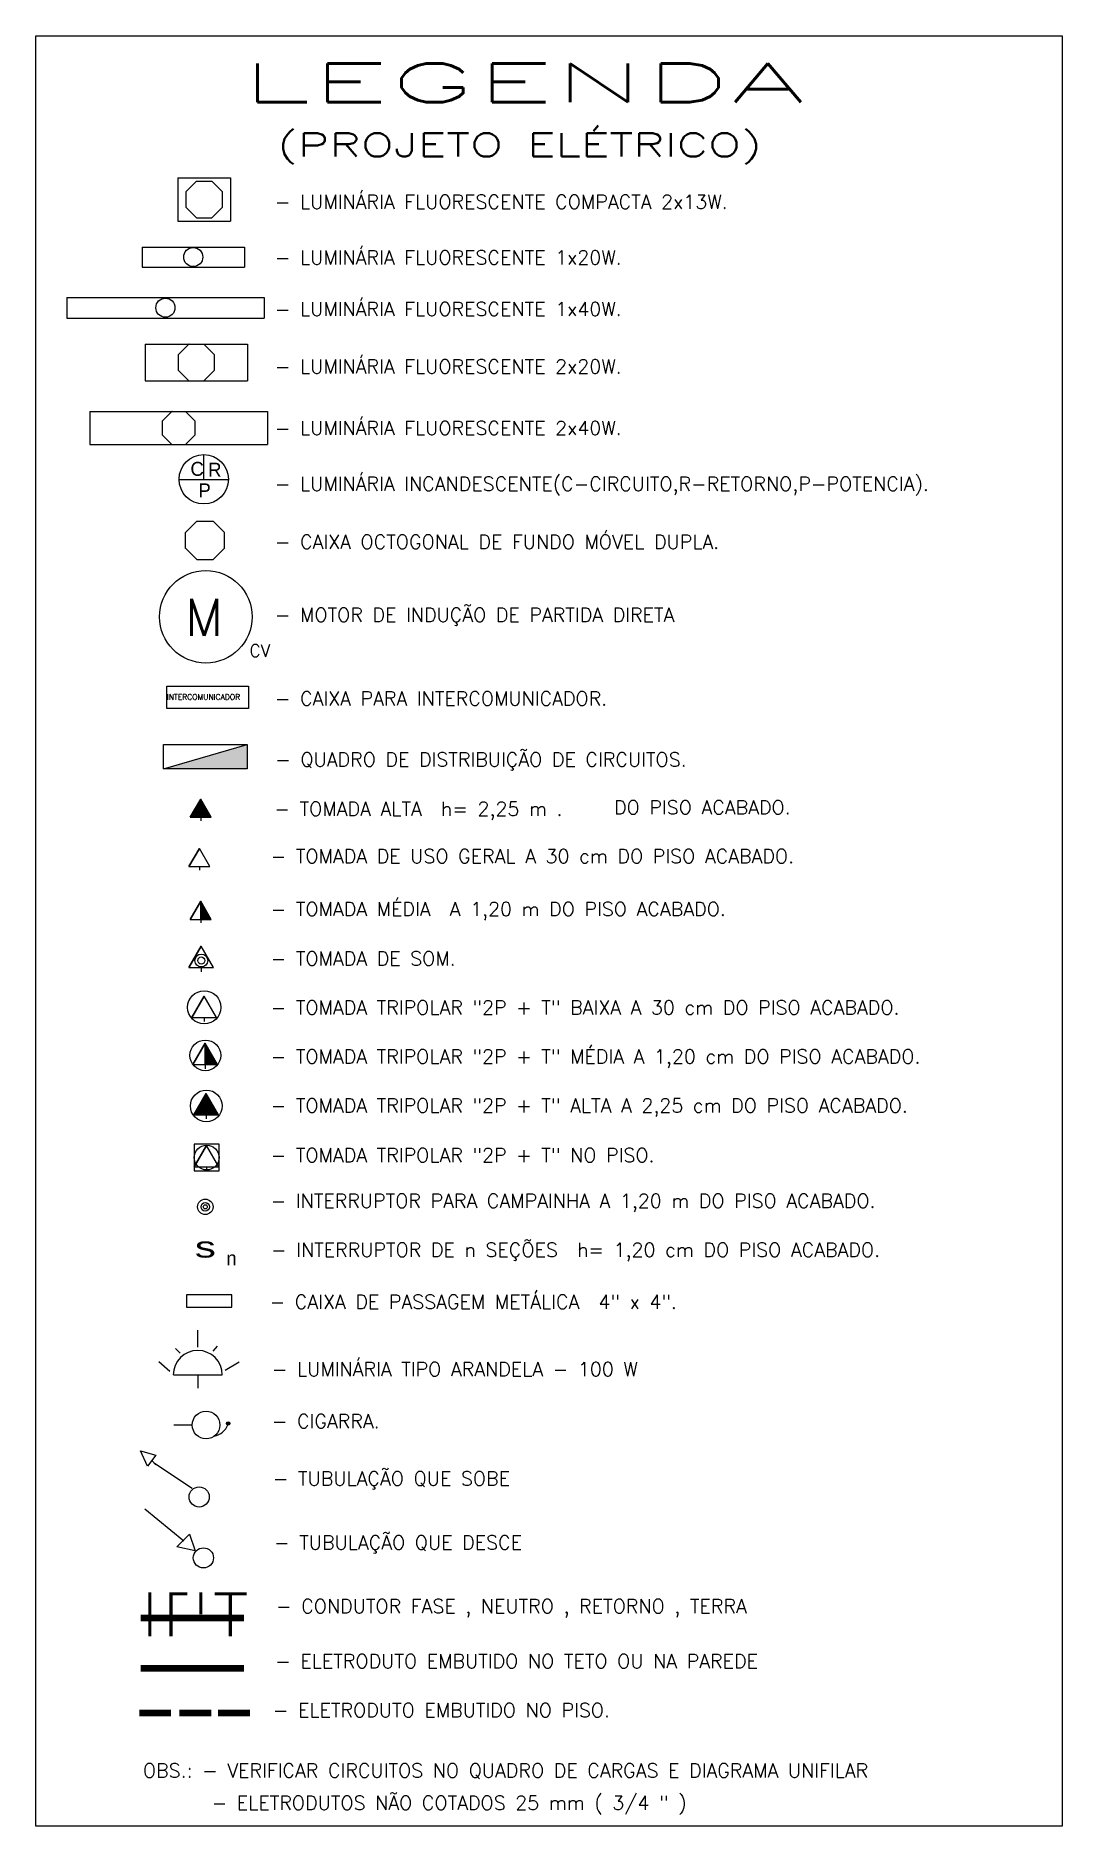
# Model space of a CAD drawing. Header units: centimetres. Extents: x -31425 to 547589, y -58792 to 172981.
# Drawn here: x -31386 to -18900, y 135853 to 157639 of the extents above; entities that cross this region are included whole.
import ezdxf

# ---------------------------------------------------------------- set-up
doc = ezdxf.new("R2010")
doc.units = ezdxf.units.CM
doc.linetypes.add('DASHED2', pattern=[9.525, 6.35, -3.175])
doc.linetypes.add('HIDDEN', pattern=[9.525, 6.35, -3.175])
doc.layers.get('0').update_dxf_attribs({"color": 4})
for name, color, linetype in [('Legenda_projeto_eletrico|CIRCUITOS', 7, 'Continuous'), ('Legenda_projeto_eletrico|ILUMINACAO', 1, 'Continuous'), ('Legenda_projeto_eletrico|LEGENDAS', 7, 'Continuous'), ('Legenda_projeto_eletrico|MOTORES', 1, 'Continuous'), ('Legenda_projeto_eletrico|QUADROS', 1, 'Continuous'), ('Legenda_projeto_eletrico|TOMADAS', 1, 'Continuous'), ('Legenda_projeto_eletrico|TUB-ELETRICA', 5, 'Continuous')]:
    doc.layers.add(name, color=color, linetype=linetype)
doc.styles.add('ROMANS', font='romans.shx', dxfattribs={"width": 1.5})
doc.styles.add('TXT', font='txt')

msp = doc.modelspace()

# ---------------------------------------------------------------- texts
at = {"layer": 'Legenda_projeto_eletrico|LEGENDAS', "color": 7, "style": 'ROMANS'}
for s, height, width, p in [('LEGENDA', 467.5, 2.5, (-28890.82, 156832.674)), ('(PROJETO ELÉTRICO)', 283.305, 1.5, (-28451.913, 156169.674))]:
    msp.add_text(s, height=height, dxfattribs=dict(at, width=width)).set_placement(p)
at = {"layer": 'Legenda_projeto_eletrico|LEGENDAS', "color": 7, "linetype": 'HIDDEN', "style": 'ROMANS'}
for s, p in [('- LUMINÁRIA FLUORESCENTE COMPACTA 2x13W.', (-28478.21, 155534.34)), ('- LUMINÁRIA FLUORESCENTE 1x20W.', (-28478.21, 154857.641)), ('- LUMINÁRIA FLUORESCENTE 1x40W.', (-28478.21, 154229.278)), ('- LUMINÁRIA FLUORESCENTE 2x20W.', (-28478.21, 153528.411)), ('- LUMINÁRIA FLUORESCENTE 2x40W.', (-28478.21, 152781.321)), ('- LUMINÁRIA INCANDESCENTE(C-CIRCUITO,R-RETORNO,P-POTENCIA).', (-28478.21, 152102.477)), ('- CAIXA OCTOGONAL DE FUNDO MÓVEL DUPLA.', (-28478.21, 151397.082)), ('- MOTOR DE INDUÇÃO DE PARTIDA DIRETA', (-28478.21, 150508.612)), ('- CAIXA PARA INTERCOMUNICADOR.', (-28478.21, 149491.545)), ('DO PISO ACABADO.', (-24352.234, 148165.604)), ('- INTERRUPTOR DE n SEÇÕES  h= 1,20 cm DO PISO ACABADO.', (-28525.138, 142781.043)), ('- ELETRODUTO EMBUTIDO NO PISO.', (-28502.61, 137180.205)), ('OBS.: - VERIFICAR CIRCUITOS NO QUADRO DE CARGAS E DIAGRAMA UNIFILAR', (-30083.624, 136444.689)), ('- ELETRODUTOS NÃO COTADOS 25 mm ( 3/4 " )', (-29247.541, 136053.689))]:
    msp.add_text(s, height=170, dxfattribs=at).set_placement(p)
at = {"layer": 'Legenda_projeto_eletrico|LEGENDAS', "color": 1, "linetype": 'HIDDEN', "style": 'TXT'}
for s, p in [('C', (-29505.24, 152284.226)), ('R', (-29291.275, 152273.535)), ('P', (-29408.956, 152022.294)), ('n', (-29069.138, 142679.043))]:
    msp.add_text(s, height=170, dxfattribs=at).set_placement(p)
at = {"layer": 'Legenda_projeto_eletrico|LEGENDAS', "color": 1, "style": 'ROMANS'}
msp.add_text('INTERCOMUNICADOR', height=67.5, dxfattribs=at).set_placement((-29792.428, 149560.49))
at = {"layer": 'Legenda_projeto_eletrico|LEGENDAS', "color": 7, "style": 'ROMANS'}
for s, p in [('- QUADRO DE DISTRIBUIÇÃO DE CIRCUITOS.', (-28473.531, 148748.956)), ('- TOMADA ALTA  h= 2,25 m .', (-28483.234, 148148.604)), ('- TOMADA DE USO GERAL A 30 cm DO PISO ACABADO.', (-28529.343, 147572.567)), ('- TOMADA MÉDIA  A 1,20 m DO PISO ACABADO.', (-28529.343, 146928.529)), ('- TOMADA DE SOM.', (-28529.343, 146325.109)), ('- TOMADA TRIPOLAR "2P + T" BAIXA A 30 cm DO PISO ACABADO.', (-28529.343, 145728.369)), ('- TOMADA TRIPOLAR "2P + T" MÉDIA A 1,20 cm DO PISO ACABADO.', (-28529.343, 145133.892)), ('- TOMADA TRIPOLAR "2P + T" ALTA A 2,25 cm DO PISO ACABADO.', (-28529.343, 144539.416)), ('- TOMADA TRIPOLAR "2P + T" NO PISO.', (-28529.343, 143934.08)), ('- INTERRUPTOR PARA CAMPAINHA A 1,20 m DO PISO ACABADO.', (-28529.343, 143378.707)), ('- CAIXA DE PASSAGEM METÁLICA  4" x 4".', (-28541.551, 142150.421)), ('- LUMINÁRIA TIPO ARANDELA - 100 W', (-28514.669, 141329.902)), ('- CIGARRA.', (-28514.669, 140695.728)), ('- TUBULAÇÃO QUE SOBE', (-28502.61, 139997.637)), ('- TUBULAÇÃO QUE DESCE', (-28487.787, 139219.823)), ('- CONDUTOR FASE , NEUTRO , RETORNO , TERRA', (-28463.669, 138444.823)), ('- ELETRODUTO EMBUTIDO NO TETO OU NA PAREDE', (-28474.117, 137774.733))]:
    msp.add_text(s, height=170, dxfattribs=at).set_placement(p)
at = {"layer": 'Legenda_projeto_eletrico|LEGENDAS', "color": 1, "style": 'TXT', "width": 1.5}
msp.add_text('s', height=255, dxfattribs=at).set_placement((-29451.638, 142772.543))
at = {"layer": 'Legenda_projeto_eletrico|MOTORES', "style": 'ROMANS'}
for s, height, p in [('M', 450, (-29569.172, 150335.783)), ('CV', 150, (-28786.118, 150082.806))]:
    msp.add_text(s, height=height, dxfattribs=at).set_placement(p)

# ---------------------------------------------------------------- linework, layer by layer
at = {"const_width": 38.4}
for points in [[(-29742.402, 138699.561), (-29742.402, 138161.961)], [(-29742.402, 138680.361), (-29544.002, 138680.361)], [(-29211.831, 138680.361), (-28821.431, 138680.361)], [(-29019.831, 138699.561), (-29019.831, 138161.961)]]:
    msp.add_lwpolyline(points, dxfattribs=at)
at = {"layer": 'Legenda_projeto_eletrico|CIRCUITOS', "const_width": 38.4}
for points in [[(-29998.183, 138699.561), (-29998.183, 138161.961)], [(-29378.843, 138699.561), (-29378.843, 138430.761)]]:
    msp.add_lwpolyline(points, dxfattribs=at)
at = {"layer": 'Legenda_projeto_eletrico|ILUMINACAO'}
for p, q in [((-29657.836, 155912.164), (-29017.836, 155912.164)), ((-29657.836, 155912.164), (-29657.836, 155382.164)), ((-29429.68, 155868.896), (-29245.584, 155868.488)), ((-29017.836, 155912.164), (-29017.836, 155382.164)), ((-29657.836, 155382.164), (-29017.836, 155382.164)), ((-29428.478, 155425.433), (-29245.992, 155425.433)), ((-30093.455, 155067.431), (-30093.455, 154824.236)), ((-30092.823, 155067.431), (-28848.883, 155067.431)), ((-28846.987, 155067.431), (-28846.987, 154824.236)), ((-30092.823, 154824.236), (-28848.883, 154824.236)), ((-31010.05, 154454.23), (-31010.05, 154203.786)), ((-31009.418, 154454.23), (-28608.765, 154454.23)), ((-28606.869, 154454.23), (-28606.869, 154203.786)), ((-31009.418, 154203.786), (-28608.765, 154203.786))]:
    msp.add_line(p, q, dxfattribs=at)
for points in [[(-29429.68, 155868.896), (-29559.567, 155739.008), (-29559.567, 155555.32), (-29429.68, 155425.433), (-29428.478, 155425.433)], [(-29246.564, 155425.433), (-29245.992, 155425.433), (-29116.105, 155555.32), (-29116.105, 155739.008), (-29245.584, 155868.488)]]:
    msp.add_lwpolyline(points, dxfattribs=at)
for centre in [(-29470.915, 154946.298), (-29809.661, 154330.018)]:
    msp.add_circle(centre, 116.303, dxfattribs=at)
at = {"layer": 'Legenda_projeto_eletrico|LEGENDAS', "color": 1}
for p, q in [((-31386.229, 157638.5), (-18900.038, 157638.5)), ((-31386.229, 135853.398), (-31386.229, 157638.5)), ((-18900.038, 157638.5), (-18900.038, 135853.398)), ((-30055.753, 153886.705), (-30055.753, 153440.175)), ((-30055.121, 153886.705), (-28811.181, 153886.705)), ((-29524.994, 153884.906), (-29654.881, 153755.019)), ((-29522.527, 153884.906), (-29524.994, 153884.906)), ((-29211.418, 153755.019), (-29340.898, 153884.498)), ((-28809.284, 153886.705), (-28809.284, 153440.175)), ((-29654.881, 153755.019), (-29654.881, 153571.331)), ((-29211.418, 153571.331), (-29211.418, 153755.019)), ((-30055.121, 153440.175), (-28811.181, 153440.175)), ((-29654.881, 153571.331), (-29524.994, 153441.443)), ((-29524.994, 153441.443), (-29523.791, 153441.443)), ((-29341.878, 153441.443), (-29341.305, 153441.443)), ((-29341.305, 153441.443), (-29211.418, 153571.331)), ((-30729.063, 153068.025), (-30729.063, 152666.148)), ((-30728.494, 153068.025), (-28567.907, 153068.025)), ((-29730.859, 153066.406), (-29847.758, 152949.507)), ((-29847.758, 152949.507), (-29847.758, 152784.188)), ((-29728.64, 153066.406), (-29730.859, 153066.406)), ((-29448.642, 152949.507), (-29565.173, 153066.039)), ((-29448.642, 152784.188), (-29448.642, 152949.507)), ((-28566.201, 153068.025), (-28566.201, 152666.148)), ((-29847.758, 152784.188), (-29730.859, 152667.29)), ((-29565.54, 152667.29), (-29448.642, 152784.188)), ((-30728.494, 152666.148), (-28567.907, 152666.148)), ((-29730.859, 152667.29), (-29729.777, 152667.29)), ((-29566.055, 152667.29), (-29565.54, 152667.29)), ((-29343.354, 152237.844), (-29343.354, 152544.161)), ((-29644.1, 152237.844), (-29042.609, 152237.844)), ((-29565.256, 151595.285), (-29428.195, 151733.121)), ((-29427.097, 151733.529), (-29229.162, 151733.529)), ((-29229.984, 151734.107), (-29094.169, 151599.076)), ((-29565.191, 151401.961), (-29565.535, 151595.625)), ((-29094.446, 151598.158), (-29094.446, 151404.783)), ((-29094.446, 151415.731), (-29094.446, 151402.964)), ((-29094.42, 151421.766), (-29094.42, 151400.108)), ((-29424.411, 151262.034), (-29562.25, 151399.088)), ((-29228.862, 151263.462), (-29425.438, 151261.915)), ((-29094.111, 151399.921), (-29228.222, 151265.043)), ((-29792.347, 149726.588), (-28800.434, 149726.588)), ((-29792.347, 149452.897), (-29792.347, 149726.588)), ((-28800.434, 149726.588), (-28800.434, 149452.613)), ((-28800.434, 149452.613), (-29792.347, 149452.897)), ((-29833.531, 148719.206), (-29833.531, 149016.706)), ((-29833.531, 149016.706), (-28813.531, 149016.706)), ((-29833.531, 148719.206), (-28813.531, 149016.706)), ((-28813.531, 149016.706), (-28813.531, 148719.206)), ((-28813.531, 148719.206), (-29833.531, 148719.206)), ((-29379.343, 148351.419), (-29506.843, 148130.419)), ((-29379.343, 148351.419), (-29506.843, 148130.419)), ((-29506.843, 148130.419), (-29379.343, 148351.419)), ((-29251.843, 148130.419), (-29379.343, 148351.419)), ((-29379.343, 148130.419), (-29379.343, 148351.419)), ((-29506.843, 148130.419), (-29251.843, 148130.419)), ((-29379.343, 148130.419), (-29379.343, 148087.919)), ((-29396.343, 147751.067), (-29523.843, 147530.067)), ((-29523.843, 147530.067), (-29396.343, 147751.067)), ((-29396.343, 147751.067), (-29523.843, 147530.067)), ((-29268.843, 147530.067), (-29396.343, 147751.067)), ((-29523.843, 147530.067), (-29268.843, 147530.067)), ((-29396.343, 147530.067), (-29396.343, 147487.567)), ((-29379.343, 147107.029), (-29506.843, 146886.029)), ((-29379.343, 147107.029), (-29506.843, 146886.029)), ((-29506.843, 146886.029), (-29379.343, 147107.029)), ((-29251.843, 146886.029), (-29379.343, 147107.029)), ((-29379.343, 146886.029), (-29379.343, 147107.029)), ((-29506.843, 146886.029), (-29251.843, 146886.029)), ((-29379.343, 146886.029), (-29379.343, 146843.529)), ((-29373.205, 146559.945), (-29523.205, 146299.945)), ((-29373.205, 146559.945), (-29523.205, 146299.945)), ((-29523.205, 146299.945), (-29373.205, 146559.945)), ((-29223.205, 146299.945), (-29373.205, 146559.945)), ((-29523.205, 146299.945), (-29223.205, 146299.945)), ((-29373.205, 146299.945), (-29373.205, 146249.945)), ((-29415.669, 141684.061), (-29415.669, 141888.061)), ((-29628.169, 141607.561), (-29687.669, 141667.061)), ((-29228.669, 141633.061), (-29177.669, 141692.561)), ((-29755.669, 141386.561), (-29891.669, 141505.561)), ((-29084.169, 141403.561), (-28914.169, 141505.561)), ((-29713.169, 141344.061), (-29118.169, 141344.061)), ((-29415.669, 141344.061), (-29415.669, 141182.561)), ((-30112.669, 140420.518), (-29925.669, 140369.518)), ((-30027.669, 140233.518), (-30112.669, 140420.518)), ((-29925.669, 140369.518), (-30027.669, 140233.518)), ((-29925.669, 140250.518), (-29976.669, 140301.518)), ((-29483.669, 139961.518), (-29942.669, 140267.518)), ((-29585.669, 139321.823), (-30061.669, 139712.823)), ((-29670.669, 139253.823), (-29517.669, 139406.823)), ((-29449.669, 139202.823), (-29670.669, 139253.823)), ((-29517.669, 139406.823), (-29449.669, 139202.823)), ((-18900.038, 135853.398), (-31386.229, 135853.398))]:
    msp.add_line(p, q, dxfattribs=at)
at = {"layer": 'Legenda_projeto_eletrico|LEGENDAS', "color": 1, "linetype": 'Continuous'}
msp.add_line((-29478.8, 140734.575), (-29706.158, 140734.575), dxfattribs=at)
at = {"layer": 'Legenda_projeto_eletrico|LEGENDAS', "color": 1}
for centre, radius in [((-29343.049, 152242.293), 300), ((-29398.669, 139859.518), 122.589), ((-29347.669, 139117.823), 122.589)]:
    msp.add_circle(centre, radius, dxfattribs=at)
at = {"layer": 'Legenda_projeto_eletrico|LEGENDAS', "color": 1, "linetype": 'Continuous'}
for centre, radius in [((-29373.205, 146386.967), 78.084), ((-29373.205, 146386.967), 42.978), ((-29324.368, 143389.738), 93.7), ((-29324.368, 143389.738), 51.574), ((-29324.368, 143389.738), 24.594), ((-29314.581, 140734.575), 168.394), ((-29046.205, 140754.299), 21.242), ((-29046.205, 140752.97), 10.621)]:
    msp.add_circle(centre, radius, dxfattribs=at)
at = {"layer": 'Legenda_projeto_eletrico|LEGENDAS', "linetype": 'Continuous'}
msp.add_circle((-29043.568, 140754.299), 4.029, dxfattribs=at)
at = {"layer": 'Legenda_projeto_eletrico|LEGENDAS', "color": 1}
msp.add_arc((-29415.669, 141344.061), 297.985, 0, 180, dxfattribs=at)
at = {"layer": 'Legenda_projeto_eletrico|LEGENDAS', "color": 1, "linetype": 'Continuous'}
msp.add_arc((-29255.836, 140817.169), 220.912, 280.5070199, 339.2295459, dxfattribs=at)
at = {"layer": 'Legenda_projeto_eletrico|LEGENDAS', "color": 1}
for points in [[(-29833.531, 148719.206), (-28813.531, 149016.706), (-28813.531, 148719.206)], [(-29506.843, 148130.419), (-29379.343, 148130.419), (-29379.343, 148351.419)], [(-29379.343, 148130.419), (-29251.843, 148130.419), (-29379.343, 148351.419)], [(-29379.343, 146886.029), (-29251.843, 146886.029), (-29379.343, 147107.029)]]:
    msp.add_solid(points, dxfattribs=at)
at = {"layer": 'Legenda_projeto_eletrico|MOTORES'}
msp.add_circle((-29318.515, 150569.304), 563.35, dxfattribs=at)
at = {"layer": 'Legenda_projeto_eletrico|QUADROS', "linetype": 'Continuous'}
for p, q in [((-29552.549, 142319.328), (-29552.549, 142169.328)), ((-29002.549, 142319.328), (-29552.549, 142319.328)), ((-29002.549, 142169.328), (-29002.549, 142319.328)), ((-29552.549, 142169.328), (-29002.549, 142169.328))]:
    msp.add_line(p, q, dxfattribs=at)
at = {"layer": 'Legenda_projeto_eletrico|TOMADAS'}
for p, q in [((-29336.981, 145694.817), (-29336.981, 145644.817)), ((-29325.709, 145120.142), (-29325.709, 145380.142)), ((-29325.709, 145120.142), (-29325.709, 145070.142)), ((-29314.437, 144508.739), (-29314.437, 144768.739)), ((-29314.437, 144508.739), (-29314.437, 144458.739)), ((-29309.974, 143875.426), (-29309.974, 143825.426))]:
    msp.add_line(p, q, dxfattribs=at)
for points in [[(-29486.981, 145694.817), (-29186.981, 145694.817), (-29336.981, 145954.817)], [(-29475.709, 145120.142), (-29175.709, 145120.142), (-29325.709, 145380.142)], [(-29464.437, 144508.739), (-29164.437, 144508.739), (-29314.437, 144768.739)], [(-29459.974, 143875.426), (-29159.974, 143875.426), (-29309.974, 144135.426)]]:
    msp.add_lwpolyline(points, close=True, dxfattribs=at)
for points in [[(-29486.981, 145694.817), (-29336.981, 145954.817), (-29486.981, 145694.817)], [(-29475.709, 145120.142), (-29325.709, 145380.142), (-29475.709, 145120.142)], [(-29464.437, 144508.739), (-29314.437, 144768.739), (-29464.437, 144508.739)], [(-29459.974, 143875.426), (-29309.974, 144135.426), (-29459.974, 143875.426)]]:
    msp.add_lwpolyline(points, dxfattribs=at)
at = {"layer": 'Legenda_projeto_eletrico|TOMADAS', "linetype": 'Continuous'}
msp.add_lwpolyline([(-29459.007, 144152.322), (-29459.007, 143825.752), (-29157.354, 143825.752), (-29157.354, 144152.322)], close=True, dxfattribs=at)
for centre, radius in [((-29337.122, 145817.124), 202.222), ((-29323.916, 145232.787), 186.599), ((-29312.643, 144617.519), 192.995), ((-29308.18, 143989.037), 150.826)]:
    msp.add_circle(centre, radius, dxfattribs=at)
at = {"layer": 'Legenda_projeto_eletrico|TOMADAS'}
for points in [[(-29325.709, 145120.142), (-29175.709, 145120.142), (-29325.709, 145380.142)], [(-29464.437, 144508.739), (-29314.437, 144508.739), (-29314.437, 144768.739)], [(-29314.437, 144508.739), (-29164.437, 144508.739), (-29314.437, 144768.739)]]:
    msp.add_solid(points, dxfattribs=at)
at = {"layer": 'Legenda_projeto_eletrico|TUB-ELETRICA', "const_width": 80}
for points in [[(-30112.669, 138385.931), (-28854.669, 138385.931)], [(-30112.669, 137774.733), (-28854.669, 137774.733)]]:
    msp.add_lwpolyline(points, dxfattribs=at)
at = {"layer": 'Legenda_projeto_eletrico|TUB-ELETRICA', "linetype": 'DASHED2', "const_width": 80}
for points in [[(-30128.412, 137231.205), (-29740.225, 137231.205)], [(-29640.729, 137231.205), (-29252.543, 137231.205)], [(-29170.157, 137231.205), (-28781.971, 137231.205)]]:
    msp.add_lwpolyline(points, dxfattribs=at)

msp.set_redraw_order([(e.dxf.handle, doc.entitydb.next_handle()) for e in msp.query("TEXT MTEXT ATTDEF DIMENSION ARC_DIMENSION")])  # texts and dimensions are drawn at this point

doc.saveas('drawing.dxf')
